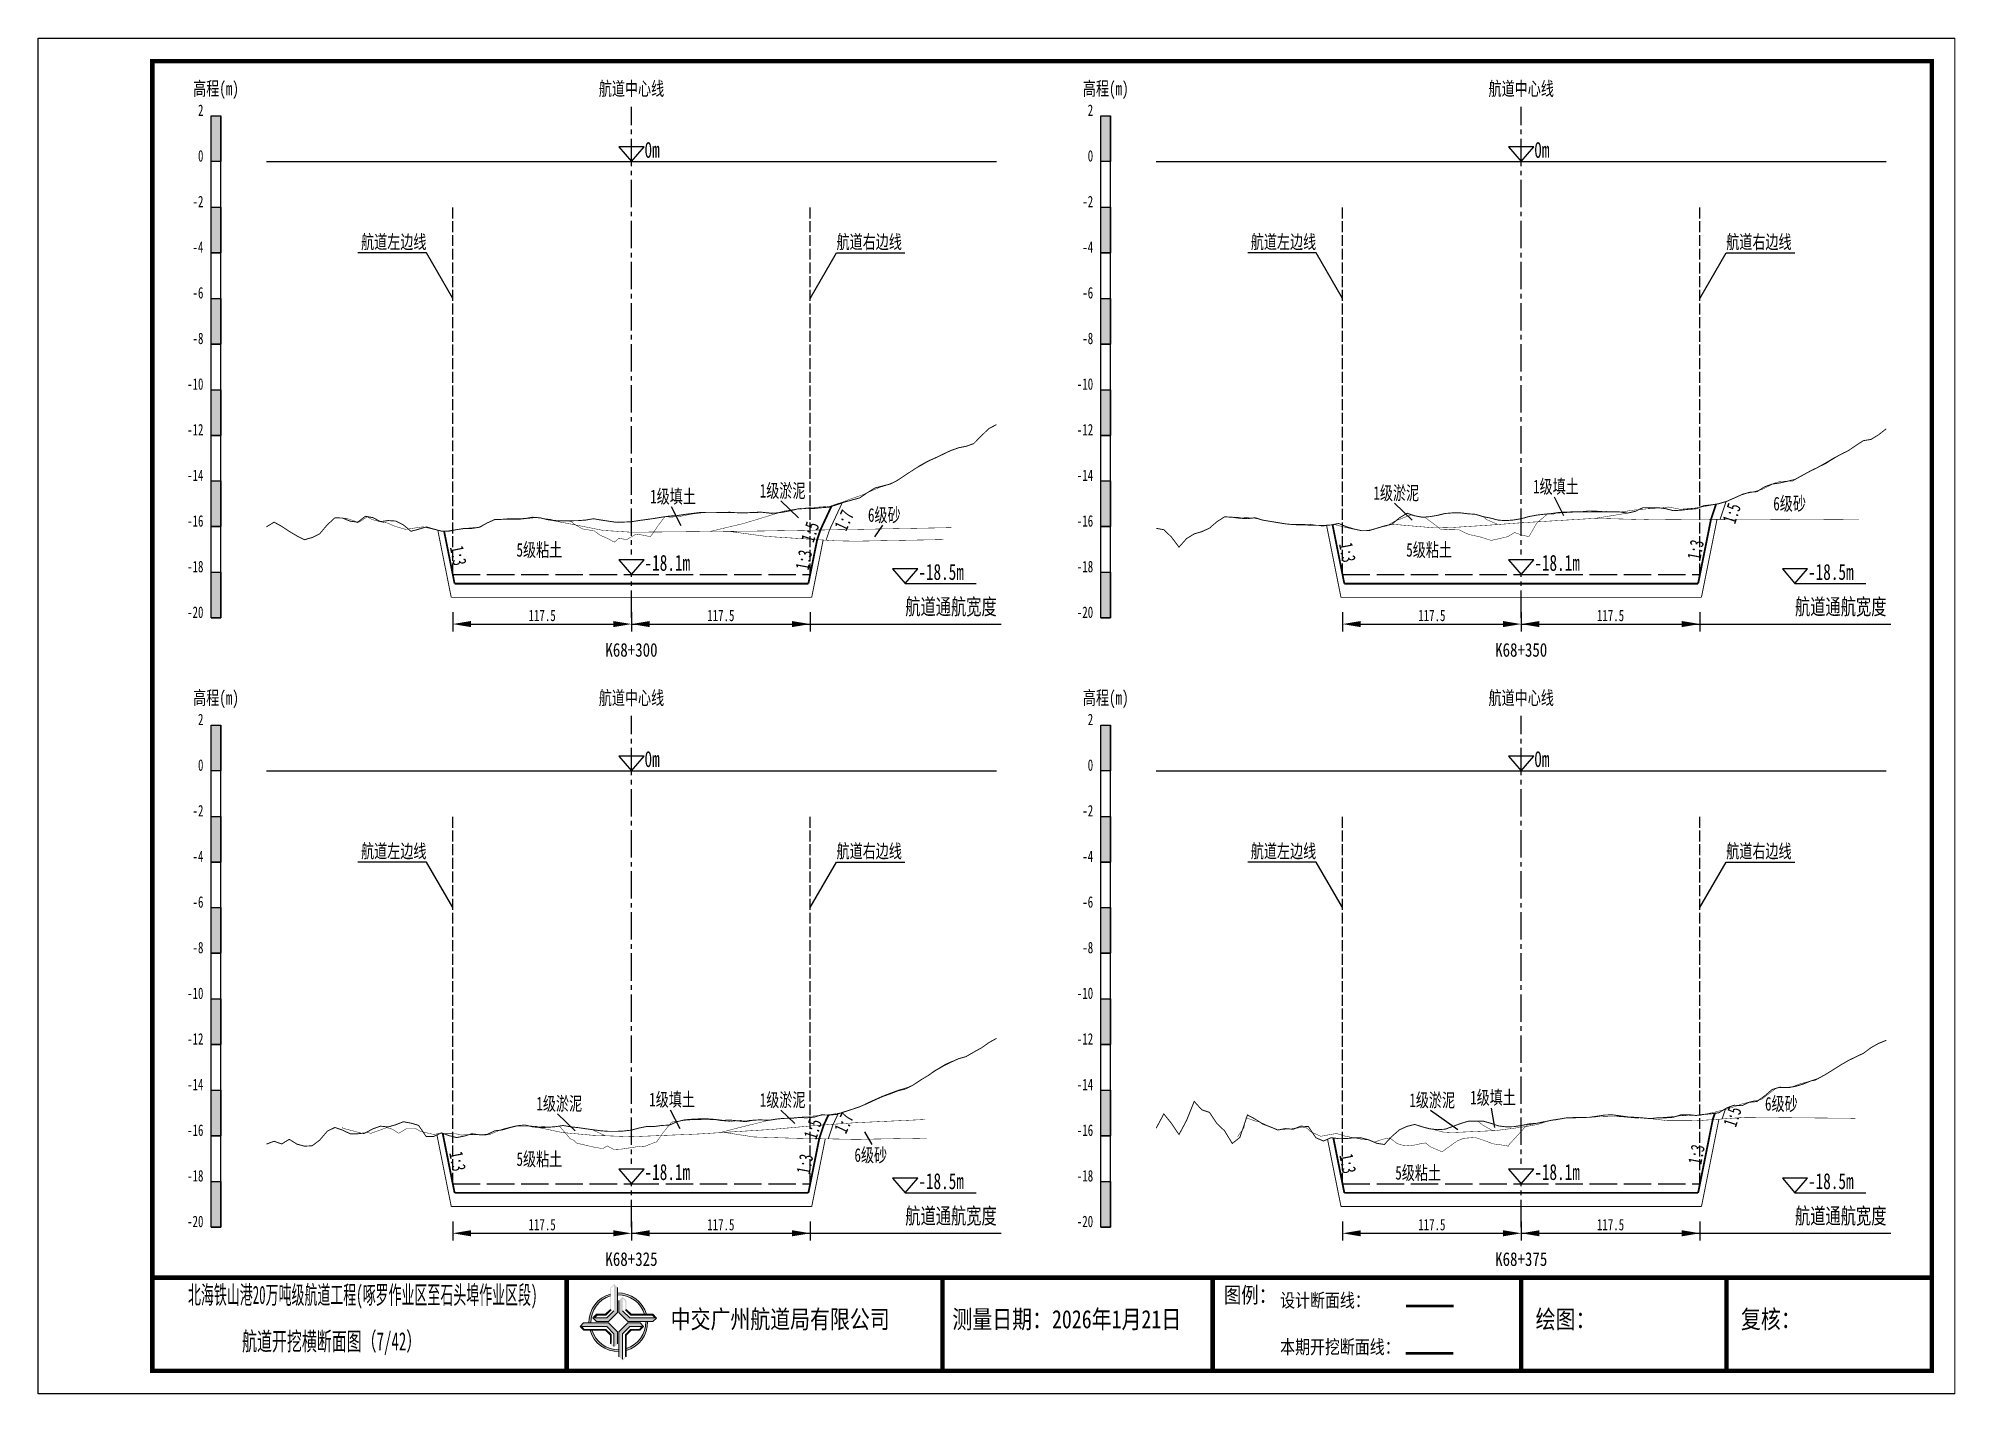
# Paper-space layout 'HDM_10' of a CAD drawing. Header units: millimetres. Extents: x 0 to 420, y 0 to 297.
# The model-space entities are those that its viewports show. They can reach past a viewport. Long polylines and large blocks are cut down to what shows.
import ezdxf
from ezdxf.enums import TextEntityAlignment as Align

# ---------------------------------------------------------------- set-up
doc = ezdxf.new("R2010")
doc.units = ezdxf.units.MM
for name, pattern in [('ACAD_ISO02W100', [15, 12, -3]), ('ACAD_ISO05W100', [33, 24, -3, 0, -3, 0, -3]), ('CENTER2', [1.125, 0.75, -0.125, 0.125, -0.125])]:
    doc.linetypes.add(name, pattern=pattern)
for name, color, linetype in [('0-图框图名', 2, 'Continuous'), ('0-桩号', 1, 'Continuous'), ('0-航道左右边线标注', 8, 'Continuous'), ('1-疏浚底高', 7, 'Continuous'), ('1-通航宽度', 7, 'Continuous'), ('1-通航底高', 7, 'Continuous'), ('202601', 5, 'Continuous'), ('DMX', 20, 'Continuous'), ('L1', 7, 'Continuous'), ('图幅外框线', 145, 'Continuous'), ('地质分层', 6, 'Continuous'), ('坡比', 1, 'Continuous'), ('尺寸标注', 1, 'Continuous'), ('开挖线', 4, 'Continuous'), ('标尺', 7, 'Continuous'), ('超挖线', 3, 'Continuous'), ('辅助框', 7, 'Continuous'), ('通航底面线', 7, 'ACAD_ISO02W100')]:
    doc.layers.add(name, color=color, linetype=linetype)
doc.styles.get("Standard").update_dxf_attribs({"font": 'arial.ttf'})
doc.styles.add('仿宋', font='仿宋_GB2312.ttf', dxfattribs={"width": 0.8})
doc.styles.add('仿宋GB2312', font='仿宋_GB2312.ttf', dxfattribs={"width": 0.7, "height": 2.5})
doc.styles.add('仿宋体', font='仿宋_GB2312.ttf', dxfattribs={"width": 0.8})
doc.dimstyles.new('2000', dxfattribs={"dimtxt": 3, "dimasz": 2.5, "dimexe": 1.25, "dimexo": 0.625, "dimtad": 1, "dimlfac": 2, "dimdsep": 46, "dimtxsty": 'Standard', "dimcen": 2.5, "dimadec": 0, "dimazin": 0, "dimtfac": 1, "dimtmove": 0, "dimatfit": 3, "dimfxl": 0, "dimarcsym": 0})

psp = doc.layouts.new('HDM_10')

msp = doc.modelspace()

# ---------------------------------------------------------------- texts
at = {"layer": '0-航道左右边线标注', "style": '仿宋', "width": 0.7}
for p in [(85.05983064194372, -4056.499999999984), (280.0598306405558, -4056.499999999984), (85.05983064164242, -4189.999999999984), (280.0598306419438, -4189.999999999984)]:
    msp.add_text('航道左边线', height=3, dxfattribs=at).set_placement(p, align=Align.BOTTOM_RIGHT)
for p in [(174.9401693598044, -4056.500000000016), (369.9401693584154, -4056.500000000016), (174.9401693581144, -4190.000000000016), (369.9401693581144, -4190.000000000016)]:
    msp.add_text('航道右边线', height=3, dxfattribs=at).set_placement(p, align=Align.BOTTOM_LEFT)
at = {"layer": '1-通航宽度', "style": '仿宋', "width": 0.7}
for p in [(190, -4136.85), (385, -4136.85), (190, -4270.35), (385, -4270.35)]:
    msp.add_text('航道通航宽度', height=3.5, dxfattribs=at).set_placement(p, align=Align.BOTTOM_LEFT)
at = {"layer": 'L1', "style": '仿宋', "width": 0.7}
for p in [(129.9999999999995, -4020.52892156085), (324.9999999999994, -4020.52892156085), (129.9999999999995, -4154.028921559919), (324.9999999999994, -4154.028921559919)]:
    msp.add_text('航道中心线', height=3, dxfattribs=at).set_placement(p, align=Align.MIDDLE_CENTER)
for p in [(132.8561237953249, -4035.679669429315), (327.8561237953248, -4035.679669429315), (132.8561237953249, -4169.179669428384), (327.8561237953248, -4169.179669428384)]:
    msp.add_text('0m ', height=3.5, dxfattribs=at).set_placement(p)
at = {"layer": '地质分层', "linetype": 'Continuous', "style": '仿宋GB2312', "width": 0.7}
for s, p in [('1级淤泥', (163.1229326852973, -4108.623923099999)), ('1级淤泥', (297.6094402539026, -4109.124783826973)), ('1级填土', (332.606454936693, -4107.711728054503)), ('1级填土', (139.1098838228623, -4109.882108113703)), ('6级砂', (383.8224933052188, -4111.450537580135)), ('6级砂', (185.4033040067808, -4113.947335223482)), ('5级粘土', (109.8096142647843, -4121.58341116082)), ('5级粘土', (304.8096142633969, -4121.58341116082)), ('1级淤泥', (114.1705708789042, -4242.9272203015)), ('1级填土', (138.9023537668205, -4242.036078482723)), ('1级淤泥', (163.1229326849963, -4242.123923099999)), ('1级淤泥', (305.4975980459171, -4242.172165428777)), ('1级填土', (318.8221312596489, -4241.596780649459)), ('6级砂', (382.0093782500136, -4242.976368102263)), ('5级粘土', (109.8096142644833, -4255.08341116082)), ('6级砂', (182.445427629029, -4254.209379147851)), ('5级粘土', (302.4113010211826, -4258.099009942462))]:
    msp.add_text(s, height=3, dxfattribs=at).set_placement(p, align=Align.MIDDLE_CENTER)
at = {"layer": '坡比', "style": '仿宋体', "width": 0.7}
for s, rotation, p in [('1:5', 72, (371.1327664314999, -4113.591905635301)), ('1:5', 72, (169.15007953845, -4117.667226512829)), ('1:7', 65, (176.6049192308325, -4115.104389730936)), ('1:3', 281, (286.9018549402503, -4122.14456901195)), ('1:3', 79, (363.2141065970848, -4121.564761319417)), ('1:3', 281, (92.04353378773821, -4122.852963242452)), ('1:3', 79, (167.7699969830343, -4123.785309396607)), ('1:7', 65, (176.5543059776486, -4247.180624344826)), ('1:5', 72, (371.3003171425593, -4245.802177594248)), ('1:5', 72, (169.7465684460672, -4248.485839482035)), ('1:3', 281, (91.8895241720641, -4255.582915165587)), ('1:3', 79, (167.9929758288987, -4256.17041516578)), ('1:3', 281, (286.9910030185078, -4256.090309396298)), ('1:3', 79, (363.4108758291886, -4254.080915165838))]:
    msp.add_text(s, height=3, rotation=rotation, dxfattribs=at).set_placement(p, align=Align.MIDDLE)
at = {"layer": '辅助框', "color": 7, "style": '仿宋GB2312'}
for s, width, p in [('北海铁山港20万吨级航道工程(啄罗作业区至石头埠作业区段)', 0.52, (71.09226410041961, -4284.84125590487)), ('         航道开挖横断面图（7/42）', 0.6, (56.94663041044745, -4295.028455383558))]:
    msp.add_text(s, height=4, dxfattribs=dict(at, width=width)).set_placement(p, align=Align.MIDDLE_CENTER)
at = {"layer": '辅助框', "insert": (259.826933959771, -4283.131954133956), "char_height": 3.5, "width": 20.65205776894732, "attachment_point": 1, "style": '仿宋'}
msp.add_mtext('{\\C3;图例：}', dxfattribs=at)
at = {"layer": '辅助框', "lineweight": 0, "char_height": 4, "width": 115.8863471220259, "attachment_point": 1}
for s, insert in [('{\\fKaiTi|b0|i0|c134|p49;\\W0.8;中交广州航道局有限公司}', (138.58288733577, -4288.182042507085)), ('{\\fKaiTi|b0|i0|c134|p49;\\W0.8;测量日期：2026年1月21日}', (200.328427526763, -4288.182042507085)), ('{\\fKaiTi|b0|i0|c134|p49;\\W0.8;绘图：}', (328.155093369867, -4288.182042507085)), ('{\\fKaiTi|b0|i0|c134|p49;\\W0.8;复核：}', (373.155093369867, -4288.182042507085))]:
    msp.add_mtext(s, dxfattribs=dict(at, insert=insert))
at = {"layer": '辅助框', "color": 7, "lineweight": 50, "insert": (272.1653762107812, -4284.551345709999), "char_height": 3, "width": 26.24716962347821, "attachment_point": 1, "style": '仿宋'}
msp.add_mtext('设计断面线：', dxfattribs=at)
at = {"layer": '辅助框', "color": 1, "insert": (272.1653762107812, -4294.760362698303), "char_height": 3, "width": 26.24716962347821, "attachment_point": 1, "style": '仿宋'}
msp.add_mtext('本期开挖断面线：', dxfattribs=at)

# ---------------------------------------------------------------- blocks, each defined once
blk = doc.blocks.new('标尺')
at = {"layer": '标尺', "linetype": 'Continuous'}
for points in [[(-2.116669999959413, 100), (0, 100), (0, 90), (-2.116669999959413, 90)], [(-2.116669999959413, 80), (0, 80), (0, 70), (-2.116669999959413, 70)], [(-2.116669999959413, 60), (0, 60), (0, 50), (-2.116669999959413, 50)], [(-2.116669999959413, 40), (0, 40), (0, 30), (-2.116669999959413, 30)], [(-2.116669999959413, 20), (0, 20), (0, 10), (-2.116669999959413, 10)], [(-2.116669999959413, 0), (0, 0), (0, -10), (-2.116669999959413, -10)]]:
    blk.add_hatch(color=256, dxfattribs=at).paths.add_polyline_path(points)
for p, q in [((-2.116669999959413, -10), (-2.116669999959413, 100)), ((0, -10), (0, 100)), ((-2.116669999959413, 80), (0, 80)), ((-2.116669999959413, 70), (0, 70)), ((-2.116669999959413, 60), (0, 60)), ((-2.116669999959413, 50), (0, 50)), ((-2.116669999959413, 40), (0, 40)), ((-2.116669999959413, 30), (0, 30)), ((-2.116669999959413, 20), (0, 20)), ((-2.116669999959413, 10), (0, 10)), ((-2.116669999959413, 0), (0, 0)), ((-2.116669999959413, -10), (0, -10))]:
    blk.add_line(p, q, dxfattribs=at)
at = {"layer": '标尺'}
for points in [[(-2.116669999959413, 100), (0, 100), (0, 90), (-2.116669999959413, 90)], [(-2.116669999959413, 100), (0, 100), (0, 90), (-2.116669999959413, 90)], [(-2.116669999959413, 80), (0, 80), (0, 70), (-2.116669999959413, 70)], [(-2.116669999959413, 80), (0, 80), (0, 70), (-2.116669999959413, 70)], [(-2.116669999959413, 60), (0, 60), (0, 50), (-2.116669999959413, 50)], [(-2.116669999959413, 60), (0, 60), (0, 50), (-2.116669999959413, 50)], [(-2.116669999959413, 40), (0, 40), (0, 30), (-2.116669999959413, 30)], [(-2.116669999959413, 40), (0, 40), (0, 30), (-2.116669999959413, 30)], [(-2.116669999959413, 20), (0, 20), (0, 10), (-2.116669999959413, 10)], [(-2.116669999959413, 20), (0, 20), (0, 10), (-2.116669999959413, 10)], [(-2.116669999959413, 0), (0, 0), (0, -10), (-2.116669999959413, -10)], [(-2.116669999959413, 0), (0, 0), (0, -10), (-2.116669999959413, -10)]]:
    blk.add_lwpolyline(points, close=True, dxfattribs=at)
at = {"layer": '标尺', "style": '仿宋GB2312', "width": 0.7}
blk.add_text('高程(m)', height=3, dxfattribs=at).set_placement((-1.058334999950603, 106.0000000009313), align=Align.MIDDLE_CENTER)
for s, p in [('2', (-3.816669999971054, 100)), ('0', (-3.816669999971054, 90)), ('-2', (-3.816669999971054, 80)), ('-4', (-3.816669999971054, 70)), ('-6', (-3.816669999971054, 60)), ('-8', (-3.816669999971054, 50)), ('-10', (-3.816669999971054, 40)), ('-12', (-3.816669999971054, 30)), ('-14', (-3.816669999971054, 20)), ('-16', (-3.816669999971054, 10)), ('-18', (-3.816669999971054, 0)), ('-20', (-3.816669999971054, -10))]:
    blk.add_text(s, height=2.5, dxfattribs=at).set_placement(p, align=Align.RIGHT)
blk = doc.blocks.new('*D197')
at = {"layer": 'Defpoints', "color": 0, "ltscale": 0.5}
for p in [(90.8333333338109, -4127), (130, -4127), (130, -4137.853907760334)]:
    blk.add_point(p, dxfattribs=at)
at = {"layer": '尺寸标注', "color": 0, "lineweight": -2, "ltscale": 0.5}
for p, q in [((90.8333333338109, -4135.25), (90.8333333338109, -4139.453907760334)), ((130, -4135.25), (130, -4139.453907760334)), ((94.8333333338109, -4137.853907760334), (126, -4137.853907760334))]:
    blk.add_line(p, q, dxfattribs=at)
at = {"layer": '尺寸标注', "color": 0, "ltscale": 0.5}
for points in [[(94.8333333338109, -4137.187241093667), (94.8333333338109, -4138.520574427001), (90.8333333338109, -4137.853907760334)], [(126, -4137.187241093667), (126, -4138.520574427001), (130, -4137.853907760334)]]:
    blk.add_solid(points, dxfattribs=at)
at = {"layer": '尺寸标注', "color": 0, "ltscale": 0.5, "insert": (110.4166666669055, -4135.978907760334), "char_height": 2.5, "attachment_point": 5, "style": '仿宋GB2312'}
blk.add_mtext('117.5', dxfattribs=at)
blk = doc.blocks.new('*D198')
at = {"layer": 'Defpoints', "color": 0, "ltscale": 0.5}
for p in [(90.8333333335096, -4260.5), (130, -4260.5), (130, -4271.353877654811)]:
    blk.add_point(p, dxfattribs=at)
at = {"layer": '尺寸标注', "color": 0, "lineweight": -2, "ltscale": 0.5}
for p, q in [((90.8333333335096, -4268.75), (90.8333333335096, -4272.953877654812)), ((94.8333333335096, -4271.353877654811), (126, -4271.353877654811)), ((130, -4268.75), (130, -4272.953877654812))]:
    blk.add_line(p, q, dxfattribs=at)
at = {"layer": '尺寸标注', "color": 0, "ltscale": 0.5}
for points in [[(94.8333333335096, -4270.687210988144), (94.8333333335096, -4272.020544321478), (90.8333333335096, -4271.353877654811)], [(126, -4270.687210988144), (126, -4272.020544321478), (130, -4271.353877654811)]]:
    blk.add_solid(points, dxfattribs=at)
at = {"layer": '尺寸标注', "color": 0, "ltscale": 0.5, "insert": (110.4166666667548, -4269.478877654811), "char_height": 2.5, "attachment_point": 5, "style": '仿宋GB2312'}
blk.add_mtext('117.5', dxfattribs=at)
blk = doc.blocks.new('*D199')
at = {"layer": 'Defpoints', "color": 0, "ltscale": 0.5}
for p in [(285.833333332423, -4127), (325, -4127), (325, -4137.853640565991)]:
    blk.add_point(p, dxfattribs=at)
at = {"layer": '尺寸标注', "color": 0, "lineweight": -2, "ltscale": 0.5}
for p, q in [((285.833333332423, -4135.25), (285.833333332423, -4139.453640565991)), ((325, -4135.25), (325, -4139.453640565991)), ((289.833333332423, -4137.853640565991), (321, -4137.853640565991))]:
    blk.add_line(p, q, dxfattribs=at)
at = {"layer": '尺寸标注', "color": 0, "ltscale": 0.5}
for points in [[(289.833333332423, -4137.186973899324), (289.833333332423, -4138.520307232658), (285.833333332423, -4137.853640565991)], [(321, -4137.186973899324), (321, -4138.520307232658), (325, -4137.853640565991)]]:
    blk.add_solid(points, dxfattribs=at)
at = {"layer": '尺寸标注', "color": 0, "ltscale": 0.5, "insert": (305.4166666662115, -4135.978640565991), "char_height": 2.5, "attachment_point": 5, "style": '仿宋GB2312'}
blk.add_mtext('117.5', dxfattribs=at)
blk = doc.blocks.new('*D200')
at = {"layer": 'Defpoints', "color": 0, "ltscale": 0.5}
for p in [(285.833333333811, -4260.5), (325, -4260.5), (325, -4271.353610406519)]:
    blk.add_point(p, dxfattribs=at)
at = {"layer": '尺寸标注', "color": 0, "lineweight": -2, "ltscale": 0.5}
for p, q in [((285.833333333811, -4268.75), (285.833333333811, -4272.953610406519)), ((289.833333333811, -4271.353610406519), (321, -4271.353610406519)), ((325, -4268.75), (325, -4272.953610406519))]:
    blk.add_line(p, q, dxfattribs=at)
at = {"layer": '尺寸标注', "color": 0, "ltscale": 0.5}
for points in [[(289.833333333811, -4270.686943739852), (289.833333333811, -4272.020277073186), (285.833333333811, -4271.353610406519)], [(321, -4270.686943739852), (321, -4272.020277073186), (325, -4271.353610406519)]]:
    blk.add_solid(points, dxfattribs=at)
at = {"layer": '尺寸标注', "color": 0, "ltscale": 0.5, "insert": (305.4166666669055, -4269.478610406519), "char_height": 2.5, "attachment_point": 5, "style": '仿宋GB2312'}
blk.add_mtext('117.5', dxfattribs=at)
blk = doc.blocks.new('*D138')
at = {"layer": 'Defpoints', "color": 0, "ltscale": 0.5}
for p in [(130, -4127), (169.166666667879, -4127), (169.166666667879, -4137.853854111499)]:
    blk.add_point(p, dxfattribs=at)
at = {"layer": '尺寸标注', "color": 0, "lineweight": -2, "ltscale": 0.5}
for p, q in [((130, -4135.25), (130, -4139.453854111499)), ((169.166666667879, -4135.25), (169.166666667879, -4139.453854111499)), ((134, -4137.853854111499), (165.166666667879, -4137.853854111499))]:
    blk.add_line(p, q, dxfattribs=at)
at = {"layer": '尺寸标注', "color": 0, "ltscale": 0.5}
for points in [[(134, -4137.187187444832), (134, -4138.520520778166), (130, -4137.853854111499)], [(165.166666667879, -4137.187187444832), (165.166666667879, -4138.520520778166), (169.166666667879, -4137.853854111499)]]:
    blk.add_solid(points, dxfattribs=at)
at = {"layer": '尺寸标注', "color": 0, "ltscale": 0.5, "insert": (149.5833333339395, -4135.978854111499), "char_height": 2.5, "attachment_point": 5, "style": '仿宋GB2312'}
blk.add_mtext('117.5', dxfattribs=at)
blk = doc.blocks.new('*D139')
at = {"layer": 'Defpoints', "color": 0, "ltscale": 0.5}
for p in [(130, -4260.5), (169.166666666189, -4260.5), (169.166666666189, -4271.353823995145)]:
    blk.add_point(p, dxfattribs=at)
at = {"layer": '尺寸标注', "color": 0, "lineweight": -2, "ltscale": 0.5}
for p, q in [((130, -4268.75), (130, -4272.953823995145)), ((134, -4271.353823995145), (165.166666666189, -4271.353823995145)), ((169.166666666189, -4268.75), (169.166666666189, -4272.953823995145))]:
    blk.add_line(p, q, dxfattribs=at)
at = {"layer": '尺寸标注', "color": 0, "ltscale": 0.5}
for points in [[(134, -4270.687157328478), (134, -4272.020490661812), (130, -4271.353823995145)], [(165.166666666189, -4270.687157328478), (165.166666666189, -4272.020490661812), (169.166666666189, -4271.353823995145)]]:
    blk.add_solid(points, dxfattribs=at)
at = {"layer": '尺寸标注', "color": 0, "ltscale": 0.5, "insert": (149.5833333330945, -4269.478823995145), "char_height": 2.5, "attachment_point": 5, "style": '仿宋GB2312'}
blk.add_mtext('117.5', dxfattribs=at)
blk = doc.blocks.new('*D140')
at = {"layer": 'Defpoints', "color": 0, "ltscale": 0.5}
for p in [(325, -4127), (364.16666666649, -4127), (364.16666666649, -4137.853586871095)]:
    blk.add_point(p, dxfattribs=at)
at = {"layer": '尺寸标注', "color": 0, "lineweight": -2, "ltscale": 0.5}
for p, q in [((325, -4135.25), (325, -4139.453586871095)), ((364.16666666649, -4135.25), (364.16666666649, -4139.453586871095)), ((329, -4137.853586871095), (360.16666666649, -4137.853586871095))]:
    blk.add_line(p, q, dxfattribs=at)
at = {"layer": '尺寸标注', "color": 0, "ltscale": 0.5}
for points in [[(329, -4137.186920204428), (329, -4138.520253537762), (325, -4137.853586871095)], [(360.16666666649, -4137.186920204428), (360.16666666649, -4138.520253537762), (364.16666666649, -4137.853586871095)]]:
    blk.add_solid(points, dxfattribs=at)
at = {"layer": '尺寸标注', "color": 0, "ltscale": 0.5, "insert": (344.583333333245, -4135.978586871095), "char_height": 2.5, "attachment_point": 5, "style": '仿宋GB2312'}
blk.add_mtext('117.5', dxfattribs=at)
blk = doc.blocks.new('*D141')
at = {"layer": 'Defpoints', "color": 0, "ltscale": 0.5}
for p in [(325, -4260.5), (364.166666666189, -4260.5), (364.166666666189, -4271.353556700783)]:
    blk.add_point(p, dxfattribs=at)
at = {"layer": '尺寸标注', "color": 0, "lineweight": -2, "ltscale": 0.5}
for p, q in [((325, -4268.75), (325, -4272.953556700783)), ((329, -4271.353556700783), (360.166666666189, -4271.353556700783)), ((364.166666666189, -4268.75), (364.166666666189, -4272.953556700783))]:
    blk.add_line(p, q, dxfattribs=at)
at = {"layer": '尺寸标注', "color": 0, "ltscale": 0.5}
for points in [[(329, -4270.686890034116), (329, -4272.02022336745), (325, -4271.353556700783)], [(360.166666666189, -4270.686890034116), (360.166666666189, -4272.02022336745), (364.166666666189, -4271.353556700783)]]:
    blk.add_solid(points, dxfattribs=at)
at = {"layer": '尺寸标注', "color": 0, "ltscale": 0.5, "insert": (344.5833333330945, -4269.478556700783), "char_height": 2.5, "attachment_point": 5, "style": '仿宋GB2312'}
blk.add_mtext('117.5', dxfattribs=at)
blk = doc.blocks.new('通航底高')
at = {"layer": '1-通航底高'}
for p, q in [((-2.762494692986365, 3.232132659759372), (5.923793651163578e-06, 6.932765245437622e-06)), ((2.762506540631875, 3.232132659759372), (-2.762494692986365, 3.232132659759372)), ((5.923793651163578e-06, 6.932765245437622e-06), (2.762506540631875, 3.232132659759372))]:
    blk.add_line(p, q, dxfattribs=at)
at = {"layer": '1-通航底高', "style": '仿宋', "width": 0.7}
blk.add_attdef('通航底高', (2.856129719933961, 0.8203305718488991), '', height=3.5, dxfattribs=at)
blk = doc.blocks.new('疏浚底高')
at = {"layer": '1-疏浚底高'}
for p, q in [((-2.762500616780017, 3.232125726994127), (0, 0)), ((2.762500616838224, 3.232125726994127), (-2.762500616780017, 3.232125726994127)), ((0, 0), (2.762500616838224, 3.232125726994127)), ((-5.923793651163578e-06, -6.932765245437622e-06), (15.51466270413067, -6.932765245437622e-06))]:
    blk.add_line(p, q, dxfattribs=at)
at = {"layer": '1-疏浚底高', "style": '仿宋', "width": 0.7}
blk.add_attdef('疏浚底高', (2.856123796140309, 0.8203236390836537), '', height=3.5, dxfattribs=at)

# ---------------------------------------------------------------- hatches: boundary and pattern name
at = {"layer": '辅助框'}
h = msp.add_hatch(color=5, dxfattribs=at)
h.paths.add_polyline_path([(126.9546421006709, -4283.245531914723), (126.1757059281855, -4282.467633330833), (125.3669512681752, -4283.276153838646), (125.3669512681752, -4288.036597661984), (124.2904413530021, -4289.112023077023), (122.3438002488702, -4289.112023077023), (121.5476570176869, -4289.907358599197), (122.3430715379506, -4290.699178399098), (124.978640901336, -4290.699178399098), (126.9546421006709, -4288.723855132592)])
h.paths.add_polyline_path([(126.1454878373831, -4288.335033672583), (124.5901777513116, -4289.890380010616), (121.8645652055531, -4289.890380010616), (122.4652603746145, -4289.292388775122), (124.4098916063099, -4289.292388775122), (125.5465556779592, -4288.124466802608), (125.5465556779592, -4283.365021880639), (126.1454878373831, -4282.767331255448)], flags=16)
h = msp.add_hatch(color=5, dxfattribs=at)
edge = h.paths.add_edge_path()
edge.add_ellipse((127.1048981645196, -4290.849361724388), major_axis=(-6.017077195920141, 1.733884546287947e-06), ratio=0.9999999825377229, start_angle=-73.21171767175571, end_angle=1.446762146054482, ccw=False)
edge.add_line((125.3669512681752, -4285.088740435135), (125.3669512681752, -4284.667564622652))
edge.add_ellipse((127.1048981645196, -4290.849361724388), major_axis=(-6.421454345493813, 3.783831980513644e-06), ratio=0.9999999825377264, start_angle=-74.29719975771904, end_angle=1.35689506309039)
edge.add_line((120.6852443925529, -4291.001418438208), (121.0897390788882, -4291.001279625189))
edge = h.paths.add_edge_path()
edge.add_ellipse((127.1048981645196, -4290.849361724388), major_axis=(-6.017077195920906, 2.624791690933952e-07), ratio=0.9999999825377339, start_angle=196.7802887631043, end_angle=271.43091869106274, ccw=False)
edge.add_line((132.8657615312128, -4289.112217217457), (133.2869208646505, -4289.112217217457))
edge.add_ellipse((127.1048981645196, -4290.849361724388), major_axis=(-6.42145434549481, 2.055023733972632e-07), ratio=0.9999999825377471, start_angle=195.6953323995753, end_angle=271.3407921785149)
edge.add_line((126.9546421006709, -4284.429665483964), (126.9546421006709, -4284.834160818589))
edge = h.paths.add_edge_path()
edge.add_ellipse((127.1048981645196, -4290.849361724388), major_axis=(-6.421454345494847, 2.398647111377442e-07), ratio=0.9999999825377328, start_angle=105.7065267224622, end_angle=181.3336320078198)
edge.add_line((133.5246130754142, -4290.699907793533), (133.1201189922183, -4290.699907793533))
edge.add_ellipse((127.1048981645196, -4290.849361724388), major_axis=(-6.017077195920033, 3.038804149501319e-06), ratio=0.9999999825377467, start_angle=106.79232762585761, end_angle=181.4233031416354, ccw=False)
edge.add_line((128.8432505388051, -4296.609860479367), (128.8432505388051, -4297.031044626963))
edge = h.paths.add_edge_path()
edge.add_ellipse((127.1048981645196, -4290.849361724388), major_axis=(6.017077195919978, 2.129043967020969e-06), ratio=0.9999999825377341, start_angle=196.8039056354283, end_angle=271.4347580706571, ccw=False)
edge.add_line((121.3447520372062, -4292.588882915747), (120.92358451263, -4292.589027449381))
edge.add_ellipse((127.1048981645196, -4290.849361724388), major_axis=(6.421454345494965, 1.010893226884053e-06), ratio=0.9999999825377122, start_angle=195.7186902341801, end_angle=271.3444001294426)
edge.add_line((127.2555596849113, -4297.269048223508), (127.2555596849113, -4296.864552247775))
h = msp.add_hatch(color=5, dxfattribs=at)
h.paths.add_polyline_path([(129.2303930924922, -4290.699907793533), (134.7087164384513, -4290.699907793533), (135.486614979723, -4289.920971685421), (134.6780945359855, -4289.112217217457), (129.9176505204826, -4289.112217217457), (128.8422251481801, -4288.03570710994), (128.8422251481801, -4286.089066240799), (128.0468895402639, -4285.292922881616), (127.2550698900013, -4286.088337358963), (127.2550698900013, -4288.723906744015)])
h.paths.add_polyline_path([(128.0638683000296, -4288.335443487179), (128.0638683000296, -4285.609831133377), (128.6618594285636, -4286.2105261531), (128.6618594285636, -4288.155157427323), (129.8297815507441, -4289.291821563255), (134.5892263871818, -4289.291821563255), (135.1869169908254, -4289.890753594411), (129.6192146592825, -4289.890753594411)], flags=16)
h = msp.add_hatch(color=5, dxfattribs=at)
h.paths.add_polyline_path([(124.9782503556996, -4290.99994512273), (119.499927330175, -4291.00182517649), (118.7222961381464, -4291.781028228294), (119.5310940782218, -4292.589505327714), (124.2915378373652, -4292.587871709836), (125.3673325639456, -4293.664012334835), (125.3680006059199, -4295.610653374684), (126.1636093950062, -4296.40652363826), (126.9551560136466, -4295.610837432396), (126.9542515550344, -4292.975268389237)])
h.paths.add_polyline_path([(126.1455864884942, -4293.36400901438), (126.1465218583732, -4296.089621367943), (125.5483246263056, -4295.489131426346), (125.5476572892754, -4293.544500322831), (124.3793451341181, -4292.408237114918), (119.6199005754083, -4292.409870391381), (119.0220044663935, -4291.811143438351), (124.5897064988702, -4291.809232793819)], flags=16)
h = msp.add_hatch(color=5, dxfattribs=at)
h.paths.add_polyline_path([(129.2315609056144, -4290.999116607201), (127.2555596849113, -4292.974439873708), (127.2555596849113, -4298.452763262284), (128.0344958787649, -4299.230661675465), (128.8432505388051, -4298.422141167653), (128.8432505388051, -4293.661697344315), (129.9197604539483, -4292.586271929276), (131.8664015580802, -4292.586271929276), (132.6625447679251, -4291.790936407101), (131.8671302476614, -4290.999116607201)])
h.paths.add_polyline_path([(129.6200240770071, -4291.807915166866), (132.3456365800589, -4291.807915166866), (131.7449414323359, -4292.405906231177), (129.800310179302, -4292.405906231177), (128.6636461076527, -4293.57382820369), (128.6636461076527, -4298.333273125661), (128.0647139695674, -4298.930963750851), (128.0647139695674, -4293.363261333716)], flags=16)

# ---------------------------------------------------------------- linework, layer by layer
at = {"layer": '0-航道左右边线标注', "linetype": 'ACAD_ISO02W100', "ltscale": 0.2}
for points in [[(90.83333333381051, -4127), (90.83333333381051, -4046.5)], [(169.1666666678793, -4127), (169.1666666678793, -4046.5)], [(285.8333333324231, -4127), (285.8333333324231, -4046.5)], [(364.1666666664901, -4127), (364.1666666664901, -4046.5)], [(90.83333333350947, -4260.5), (90.83333333350947, -4180)], [(169.1666666661886, -4260.5), (169.1666666661886, -4180)], [(169.1666666661886, -4260.5), (169.1666666661886, -4180)], [(169.1666666661886, -4260.5), (169.1666666661886, -4180)], [(169.1666666661886, -4260.5), (169.1666666661886, -4180)], [(169.1666666661886, -4260.5), (169.1666666661886, -4180)], [(285.833333333811, -4260.5), (285.833333333811, -4180)], [(364.166666666189, -4260.5), (364.166666666189, -4180)]]:
    msp.add_lwpolyline(points, dxfattribs=at)
at = {"layer": '0-航道左右边线标注'}
for points in [[(90.8333333338109, -4066.5), (85.05983064194372, -4056.499999999984), (70.05983064194372, -4056.49999999994)], [(169.166666667879, -4066.5), (174.9401693598044, -4056.500000000016), (189.9401693598044, -4056.50000000006)], [(285.833333332423, -4066.5), (280.0598306405558, -4056.499999999984), (265.0598306405558, -4056.49999999994)], [(364.16666666649, -4066.5), (369.9401693584154, -4056.500000000016), (384.9401693584154, -4056.50000000006)], [(90.8333333335096, -4200), (85.05983064164242, -4189.999999999984), (70.05983064164242, -4189.99999999994)], [(169.166666666189, -4200), (174.9401693581144, -4190.000000000016), (189.9401693581144, -4190.00000000006)], [(285.833333333811, -4200), (280.0598306419438, -4189.999999999984), (265.0598306419438, -4189.99999999994)], [(364.166666666189, -4200), (369.9401693581144, -4190.000000000016), (384.9401693581144, -4190.00000000006)]]:
    msp.add_lwpolyline(points, dxfattribs=at)
at = {"layer": '1-通航宽度'}
for points in [[(130, -4137.85), (211, -4137.85)], [(325, -4137.85), (406, -4137.85)], [(130, -4271.35), (211, -4271.35)], [(325, -4271.35), (406, -4271.35)]]:
    msp.add_lwpolyline(points, dxfattribs=at)
at = {"layer": '202601', "color": 1, "linetype": 'Continuous', "const_width": 0.1}
for points in [[(66.37700000019844, -4114.599999999999), (67.60022222242044, -4114.700001716613), (69.37355555575445, -4115.300001144409), (69.89355555575443, -4115.64999961853), (70.49022222242044, -4115.399998664855), (72.09355555575445, -4114.349998474121), (73.15022222242044, -4114.949997901917), (75.00355555575445, -4115.449999809264), (76.46688888908744, -4115.700000762939), (78.22688888908743, -4116.44999885559), (80.48688888908744, -4117.100004196166), (83.89688888908742, -4116.600002288818), (84.34022222242044, -4116.550001144409), (87.11688888908742, -4117.199996948242), (88.81355555575445, -4117.599996566772), (89.96688888908743, -4117.400001525878), (93.33022222242045, -4116.849998474121), (93.87022222242044, -4116.849998474121), (96.94355555575444, -4116.600002288818), (98.68022222242044, -4115.500000953674), (100.5802222224204, -4114.850000381469), (102.3102222224204, -4114.949997901917), (104.6735555557544, -4114.949997901917), (105.1702222224204, -4114.949997901917), (108.3702222224204, -4114.599999427795), (108.9635555557544, -4114.549998283386), (109.0068888890874, -4114.549998283386), (109.1102222224204, -4114.549998283386), (112.2068888890874, -4114.900001525878), (112.9202222224204, -4115.100001335144), (116.7602222224204, -4115.350002288818), (117.3402222224204, -4115.900000572205), (119.2702222224204, -4117.000001907349), (121.8735555557544, -4117.450002670288), (123.1235555557544, -4118.399995803832), (124.4768888890874, -4118.94999885559), (126.2402222224204, -4119.900001525878), (127.2735555557544, -4119.050001144409), (128.9335555557544, -4119.349998474121), (131.0035555557544, -4118.14999961853), (132.1268888890875, -4118.300003051757), (134.1702222224205, -4118.700002670287), (136.0702222224205, -4115.950001716613), (137.3302222224204, -4114.300002098083), (138.3902222224204, -4114.39999961853), (140.2302222224204, -4114.349998474121), (143.1868888890874, -4113.749999046326), (145.6602222224204, -4113.450001716613), (146.6035555557544, -4113.450001716613), (148.0068888890875, -4113.400000572205), (149.8168888890875, -4113.349999427795), (151.5568888890874, -4113.299998283386), (153.3935555557544, -4113.499998092651), (154.8202222224205, -4113.499998092651), (157.6035555557544, -4113.450001716613), (158.4902222224204, -4113.299998283386), (160.8702222224204, -4113.699997901917), (161.1435555557544, -4113.699997901917), (161.2935555557544, -4113.699997901917), (163.4002222224204, -4113.099998474121), (166.5002222224204, -4112.600001335144), (167.0635555557544, -4112.499999046326), (167.4902222224204, -4112.550000190734), (168.2635555557544, -4112.400001525878), (169.7935555557544, -4112.299999237061), (171.9002222224204, -4112.150000572205), (172.9602222224204, -4112.099999427795), (173.2702222224204, -4112.150000572205), (173.8768888890874, -4111.89999961853), (176.3335555557544, -4111.100000381469), (177.8535555557544, -4110.500000953674), (180.6135555557544, -4109.549998283386), (181.3668888890874, -4109.199999809265), (184.3735555557543, -4107.899998664855), (185.7335555557544, -4107.499999046326), (187.3402222224204, -4106.800002098083), (187.6268888890874, -4106.699999809265), (187.8202222224205, -4106.600002288818), (190.7068888890875, -4104.700001716614), (191.5902222224204, -4104.149998664855), (193.5868888890874, -4103.050002098083), (195.1368888890875, -4102.150000572205), (196.7135555557544, -4101.449998855591), (198.3835555557544, -4100.64999961853), (200.7935555557544, -4099.500001907349), (200.8302222224204, -4099.500001907349)], [(262.0870000001984, -4114.6), (262.2332222224204, -4114.399999618531), (263.2298888890874, -4114.50000190735), (265.2065555557544, -4114.549998283387), (266.4798888890874, -4114.650000572206), (268.0132222224204, -4114.949997901917), (270.5865555557544, -4115.500000953675), (273.6265555557545, -4115.950001716614), (274.5598888890875, -4115.950001716614), (275.2065555557544, -4115.950001716614), (277.3698888890874, -4115.999998092653), (278.5532222224205, -4115.950001716614), (281.1298888890875, -4116.350001335146), (281.3332222224204, -4116.399997711183), (281.3532222224204, -4116.399997711183), (281.4665555557544, -4116.399997711183), (284.1232222224205, -4116.049999237061), (285.5832222224204, -4116.449998855591), (286.9132222224205, -4116.749996185303), (287.5098888890874, -4116.899999618531), (290.1232222224205, -4117.450002670289), (292.0765555557545, -4117.199996948243), (293.9765555557544, -4116.650003433228), (295.5132222224204, -4116.350001335146), (297.2932222224205, -4115.300001144411), (299.9998888890875, -4114.250000953675), (300.6498888890874, -4113.949998855591), (301.6765555557545, -4114.10000228882), (303.8465555557544, -4114.450000762941), (305.8432222224204, -4115.900000572205), (307.4998888890875, -4117.199996948243), (308.9032222224204, -4117.149995803833), (311.3765555557544, -4117.199996948243), (313.4398888890875, -4118.20000076294), (315.9498888890874, -4118.750003814698), (318.5065555557544, -4119.550003051758), (318.7432222224205, -4119.45000076294), (319.6532222224204, -4119.249996185303), (322.0465555557544, -4118.700002670289), (323.5532222224205, -4117.800001144411), (325.3232222224204, -4118.399995803833), (326.6932222224204, -4118.700002670289), (328.4498888890874, -4115.649999618531), (330.7598888890874, -4113.749999046327), (332.0565555557544, -4113.749999046327), (332.6765555557544, -4113.549999237061), (335.5965555557544, -4113.400000572205), (337.1632222224205, -4113.299998283387), (339.6798888890875, -4113.050002098084), (342.1332222224204, -4113.099998474122), (342.9798888890874, -4113.099998474122), (343.1398888890874, -4113.099998474122), (345.4598888890874, -4113.349999427796), (345.8532222224204, -4113.299998283387), (346.3698888890875, -4113.349999427796), (350.2798888890874, -4112.800001144411), (350.5565555557544, -4112.800001144411), (353.6798888890875, -4112.499999046328), (355.4998888890875, -4112.449997901917), (357.2165555557544, -4112.200001716614), (359.8632222224205, -4112.699998855591), (362.9465555557545, -4112.449997901917), (363.2632222224204, -4112.400001525879), (363.9698888890874, -4112.299999237061), (366.7065555557544, -4111.800002098085), (367.5098888890874, -4111.649998664856), (370.3798888890875, -4110.799998283387), (370.7598888890874, -4110.649999618531), (373.6332222224204, -4109.300002098084), (375.0398888890874, -4109.100002288819), (377.7932222224205, -4108.349999427796), (379.0932222224204, -4107.699998855591), (380.4298888890875, -4107.00000190735), (381.8865555557545, -4106.550001144411), (384.4198888890875, -4106.550001144411), (384.4698888890874, -4106.550001144411), (384.7765555557544, -4106.350001335146), (388.1232222224205, -4104.50000190735), (388.8398888890874, -4104.10000228882), (391.8832222224204, -4102.649997711183), (392.4598888890874, -4102.249998092652), (395.7332222224205, -4100.25), (395.8332222224204, -4100.199998855591)], [(66.64999999999947, -4248.099999998836), (66.76322222222146, -4248.350000380306), (67.17322222222145, -4248.449997900752), (71.32988888888846, -4249.549999235896), (71.96988888888845, -4249.250001906184), (72.91655555555548, -4249.45000171545), (76.34655555555545, -4248.20000171545), (77.59655555555545, -4248.550000189571), (78.97322222222147, -4249.45000171545), (80.73655555555547, -4248.400001524715), (82.68322222222146, -4248.400001524715), (83.71322222222146, -4249.00000095251), (85.13322222222146, -4249.349999426631), (86.69988888888847, -4249.699997900752), (87.72655555555546, -4249.499998091487), (91.53322222222147, -4249.549999235896), (92.83655555555546, -4249.850001333982), (93.78655555555545, -4249.699997900752), (97.88322222222146, -4249.850001333982), (99.07655555555546, -4249.650001524715), (100.8265555555555, -4248.899998663692), (101.8565555555555, -4248.499999045162), (104.4732222222215, -4247.849998472957), (106.7132222222215, -4247.899999617366), (107.9932222222215, -4247.849998472957), (109.4898888888885, -4247.950000761775), (110.8665555555555, -4248.000001906184), (112.6965555555555, -4248.049998282222), (114.1998888888885, -4247.849998472957), (116.5798888888885, -4250.649995802669), (117.3132222222215, -4250.950002669124), (117.9998888888885, -4251.599998472957), (121.8832222222215, -4252.499999998836), (123.6998888888885, -4252.799997328548), (124.6932222222215, -4252.200002669124), (126.1532222222215, -4253.000001906184), (127.8765555555555, -4252.899999617366), (131.8265555555554, -4252.299995421199), (132.6665555555554, -4252.399997710017), (135.2032222222215, -4251.400003432063), (135.4932222222214, -4251.350002287654), (137.0232222222215, -4249.200000761775), (138.7665555555554, -4246.999998091487), (139.1165555555555, -4246.95000171545), (141.7232222222215, -4246.599998472957), (143.7498888888884, -4246.449999808101), (144.4365555555555, -4246.449999808101), (146.6098888888885, -4246.50000095251), (148.5065555555555, -4246.50000095251), (149.3598888888885, -4246.649999617366), (151.7365555555555, -4246.849999426631), (154.4632222222215, -4246.550002096919), (157.7098888888885, -4246.550002096919), (159.3498888888885, -4246.550002096919), (161.1065555555554, -4246.449999808101), (162.6465555555554, -4246.249999998836), (164.1698888888885, -4246.100001333982), (165.3698888888885, -4246.050000189571), (167.8432222222215, -4245.850000380306), (168.8765555555555, -4245.850000380306), (169.3832222222215, -4245.70000171545), (173.3098888888885, -4245.349998472957), (173.3698888888885, -4245.349998472957), (173.5365555555554, -4245.349998472957), (176.4965555555555, -4244.850001333982), (179.3398888888885, -4243.899998663692), (180.6298888888884, -4243.400001524715), (181.5365555555554, -4242.849998472957), (184.9732222222215, -4241.300001143247), (185.2898888888885, -4241.199998854427), (185.9998888888884, -4240.900001524715), (188.5665555555555, -4239.949998854427), (189.4565555555554, -4239.699997900752), (190.5898888888885, -4239.349999426631), (192.2365555555555, -4238.600001333982), (194.2732222222215, -4237.249999045162), (195.7532222222214, -4236.199998854427), (196.3532222222215, -4235.749998091487), (197.4798888888885, -4235.100002287654), (198.8132222222214, -4234.299998282222), (199.9065555555554, -4233.800001143247), (200.8332222222215, -4233.449997900752)], [(262.8200000001984, -4250.199999999069), (264.2132222224204, -4248.249998091721), (264.6965555557545, -4246.050000189804), (267.2898888890874, -4246.950001715682), (267.4798888890874, -4246.950001715682), (267.6632222224204, -4246.950001715682), (271.4032222224204, -4248.699998854659), (274.7398888890874, -4248.449997900986), (275.3565555557544, -4248.350000380539), (277.7632222224204, -4248.099999426865), (278.9298888890874, -4249.1499996176), (281.0998888890874, -4250.100002287888), (283.4965555557544, -4249.650001524948), (284.5298888890874, -4249.499998091721), (286.5232222224204, -4250.100002287888), (287.9632222224204, -4250.349998473191), (290.2732222224204, -4250.79999923613), (291.7298888890874, -4250.900001524948), (292.7598888890874, -4251.400003432297), (294.6498888890874, -4250.749998091722), (296.2065555557544, -4250.450000762009), (297.8065555557545, -4251.700000762009), (298.9532222224204, -4252.049999236131), (300.6898888890875, -4252.200002669358), (302.8798888890875, -4251.750001906418), (304.0298888890874, -4251.549997328781), (305.0898888890874, -4252.399997710252), (307.6498888890874, -4253.500003813767), (309.0332222224205, -4252.499999999069), (310.9998888890875, -4251.099996565843), (312.3798888890875, -4250.550003050826), (314.8865555557544, -4250.349998473191), (316.9765555557544, -4251.049995421433), (318.8232222224204, -4251.750001906418), (321.7465555557544, -4252.150001524948), (322.1632222224205, -4252.299995421433), (322.4032222224204, -4251.850004195236), (326.2398888890875, -4247.649998663925), (327.3332222224204, -4247.499999999069), (329.5398888890875, -4246.950001715682), (331.4732222224204, -4246.6499996176), (332.7598888890874, -4246.500000952744), (334.5932222224204, -4246.050000189804), (337.4332222224205, -4245.900001524948), (339.0865555557544, -4245.949997900986), (341.0332222224205, -4245.900001524948), (342.3765555557544, -4245.700001715682), (346.4498888890874, -4245.799999236131), (346.5598888890875, -4245.799999236131), (346.8165555557545, -4245.799999236131), (350.1398888890874, -4246.100001334215), (351.6432222224204, -4246.050000189804), (353.1198888890875, -4246.149997710252), (354.2765555557544, -4246.100001334215), (359.3598888890875, -4245.700001715682), (360.0032222224204, -4245.549998282456), (360.6865555557544, -4245.599999426865), (363.2098888890874, -4245.500001906419), (364.2698888890874, -4245.500001906419), (366.5132222224204, -4244.999999999069), (367.0665555557543, -4244.899997710251), (369.8098888890875, -4244.200000762009), (371.9398888890875, -4243.550000189804), (373.4032222224204, -4243.000001906419), (375.7332222224205, -4242.399997710252), (377.6998888890874, -4241.999998091721), (378.7798888890874, -4241.149997710251), (381.0032222224204, -4239.499998091721), (382.6432222224204, -4239.499998091721), (383.8232222224204, -4239.499998091721), (386.0998888890874, -4238.600001334215), (387.1132222224205, -4238.350000380539), (388.1765555557544, -4238.049998282456), (389.4165555557544, -4237.849998473191), (391.8232222224204, -4236.449999808335), (393.0798888890874, -4235.749998091721), (394.0332222224204, -4235.100002287889), (395.8365555557544, -4233.949999808335)]]:
    msp.add_lwpolyline(points, dxfattribs=at)
at = {"layer": 'DMX', "color": 7, "linetype": 'Continuous', "const_width": 0.2}
for points in [[(50, -4116.555000000168), (50, -4116.555000000168), (51.66666666668607, -4115.524999999907), (53.33333333331393, -4116.435000000056), (55, -4117.549999999814), (56.66666666668607, -4118.529999999795), (58.33333333331393, -4119.375), (60, -4118.895000000019), (61.66666666668607, -4118.075000000186), (63.33333333331393, -4116.100000000093), (65, -4114.569999999832), (66.66666666668607, -4114.620000000112), (68.33333333331393, -4115.310000000056), (70, -4115.520000000019), (71.66666666668607, -4114.23499999987), (73.33333333331393, -4114.529999999795), (75, -4115.410000000149), (76.66666666668607, -4115.174999999814), (78.33333333331393, -4115.279999999795), (80, -4116.120000000112), (81.66666666668607, -4117.520000000019), (83.33333333331393, -4117.080000000075), (85, -4116.564999999944), (86.66666666668607, -4117.040000000037), (88.33333333331393, -4117.48499999987), (90, -4117.5), (91.66666666668607, -4117.165000000037), (93.33333333331393, -4116.919999999925), (95, -4116.895000000019), (96.66666666668607, -4116.64000000013), (98.33333333331393, -4115.714999999851), (100, -4114.964999999851), (101.6666666666861, -4114.904999999795), (103.3333333333139, -4114.774999999907), (105, -4114.785000000149), (106.6666666666861, -4114.73499999987), (108.3333333333139, -4114.444999999832), (110, -4114.575000000186), (111.6666666666861, -4114.98499999987), (113.3333333333139, -4115.194999999832), (115, -4115.240000000224), (116.6666666666861, -4115.214999999851), (118.3333333333139, -4115.189999999944), (120, -4115.060000000056), (121.6666666666861, -4114.774999999907), (123.3333333333139, -4115.055000000168), (125, -4115.310000000056), (126.6666666666861, -4115.555000000168), (128.3333333333139, -4115.504999999888), (130, -4115.430000000168), (131.6666666666861, -4115.160000000149), (133.3333333333139, -4114.939999999944), (135, -4114.705000000075), (136.6666666666861, -4114.430000000168), (138.3333333333139, -4114.185000000056), (140, -4114.089999999851), (141.6666666666861, -4113.825000000186), (143.3333333333139, -4113.620000000112), (145, -4113.410000000149), (146.6666666666861, -4113.439999999944), (148.3333333333139, -4113.450000000186), (150, -4113.419999999925), (151.6666666666861, -4113.399999999907), (153.3333333333139, -4113.459999999963), (155, -4113.479999999981), (156.6666666666861, -4113.395000000019), (158.3333333333139, -4113.325000000186), (160, -4113.504999999888), (161.6666666666861, -4113.520000000019), (163.3333333333139, -4113.314999999944), (165, -4112.970000000205), (166.6666666666861, -4112.580000000075), (168.3333333333139, -4112.569999999832), (170, -4112.524999999907), (171.6666666666861, -4112.354999999981), (173.3333333333139, -4112.229999999981), (175, -4111.709999999963), (176.6666666666861, -4111.134999999776), (178.3333333333139, -4110.665000000037), (180, -4110.220000000205), (181.6666666666861, -4109.084999999963), (183.3333333333139, -4108.040000000037), (185, -4107.615000000224), (186.6666666666861, -4107.185000000056), (188.3333333333139, -4106.350000000093), (190, -4105.23499999987), (191.6666666666861, -4104.129999999888), (193.3333333333139, -4103.064999999944), (195, -4102.145000000019), (196.6666666666861, -4101.410000000149), (198.3333333333139, -4100.600000000093), (200, -4099.825000000186), (201.6666666666861, -4099.229999999981), (203.3333333333139, -4098.899999999907), (205, -4098.319999999832), (206.6666666666861, -4096.634999999776), (208.3333333333139, -4095.004999999888), (209.9999999999997, -4094.149999999907)], [(245, -4116.865000000224), (245, -4116.865000000224), (246.6666666666861, -4117.185000000056), (248.3333333333139, -4118.770000000019), (250, -4120.98499999987), (251.6666666666861, -4119.115000000224), (253.3333333333139, -4118.095000000205), (255, -4117.600000000093), (256.6666666666861, -4116.850000000093), (258.3333333333139, -4115.404999999795), (260, -4114.350000000093), (261.6666666666861, -4114.444999999832), (263.3333333333139, -4114.665000000037), (265, -4114.754999999888), (266.6666666666861, -4114.555000000168), (268.3333333333139, -4115.075000000186), (270, -4115.350000000093), (271.6666666666861, -4115.625), (273.3333333333139, -4115.895000000019), (275, -4116.064999999944), (276.6666666666861, -4116.10999999987), (278.3333333333139, -4116.160000000149), (280, -4116.209999999963), (281.6666666666861, -4116.254999999888), (283.3333333333139, -4116.134999999776), (285, -4115.810000000056), (286.6666666666861, -4116.509999999776), (288.3333333333139, -4117.024999999907), (290, -4117.39000000013), (291.6666666666861, -4117.370000000112), (293.3333333333139, -4116.865000000224), (295, -4116.354999999981), (296.6666666666861, -4115.975000000093), (298.3333333333139, -4114.555000000168), (300, -4113.569999999832), (301.6666666666861, -4114.125), (303.3333333333139, -4114.450000000186), (305, -4114.310000000056), (306.6666666666861, -4114.029999999795), (308.3333333333139, -4113.620000000112), (310, -4113.490000000224), (311.6666666666861, -4113.479999999981), (313.3333333333139, -4113.685000000056), (315, -4113.810000000056), (316.6666666666861, -4114.314999999944), (318.3333333333139, -4114.645000000019), (320, -4115.084999999963), (321.6666666666861, -4115.185000000056), (323.3333333333139, -4115.044999999925), (325, -4114.76500000013), (326.6666666666861, -4114.305000000168), (328.3333333333139, -4113.990000000224), (330, -4113.785000000149), (331.6666666666861, -4113.64000000013), (333.3333333333139, -4113.384999999776), (335, -4113.325000000186), (336.6666666666861, -4113.245000000112), (338.3333333333139, -4113.240000000224), (340, -4113.23499999987), (341.6666666666861, -4113.259999999776), (343.3333333333139, -4113.299999999814), (345, -4113.25), (346.6666666666861, -4113.290000000037), (348.3333333333139, -4113.535000000149), (350, -4113.154999999795), (351.6666666666861, -4112.350000000093), (353.3333333333139, -4112.35999999987), (355, -4112.365000000224), (356.6666666666861, -4112.564999999944), (358.3333333333139, -4113.004999999888), (360, -4112.899999999907), (361.6666666666861, -4112.705000000075), (363.3333333333139, -4112.600000000093), (365, -4111.919999999925), (366.6666666666861, -4111.73499999987), (368.3333333333139, -4111.479999999981), (370, -4110.98499999987), (371.6666666666861, -4110.240000000224), (373.3333333333139, -4109.504999999888), (375, -4108.98499999987), (376.6666666666861, -4108.834999999963), (378.3333333333139, -4107.779999999795), (380, -4107.174999999814), (381.6666666666861, -4106.935000000056), (383.3333333333139, -4106.560000000056), (385, -4106.169999999925), (386.6666666666861, -4105.245000000112), (388.3333333333139, -4104.339999999851), (390, -4103.520000000019), (391.6666666666861, -4102.584999999963), (393.3333333333139, -4101.589999999851), (395, -4100.700000000186), (396.6666666666861, -4099.870000000112), (398.3333333333139, -4098.729999999981), (400, -4097.660000000149), (401.6666666666861, -4097.39000000013), (403.3333333333139, -4096.370000000112), (405, -4095.060000000056)], [(49.99999999999979, -4251.814999999944), (50, -4251.814999999944), (51.66666666668607, -4251.185000000056), (53.33333333331393, -4251.779999999795), (55, -4250.759999999776), (56.66666666668607, -4251.814999999944), (58.33333333331393, -4252.259999999776), (60, -4252.189999999944), (61.66666666668607, -4250.939999999944), (63.33333333331393, -4248.995000000112), (65, -4248.165000000037), (66.66666666668607, -4248.745000000112), (68.33333333331393, -4249.540000000037), (70, -4249.544999999925), (71.66666666668607, -4249.365000000224), (73.33333333331393, -4248.459999999963), (75, -4247.879999999888), (76.66666666668607, -4248.055000000168), (78.33333333331393, -4247.564999999944), (80, -4246.915000000037), (81.66666666668607, -4247.209999999963), (83.33333333331393, -4247.700000000186), (85, -4250.145000000019), (86.66666666668607, -4250.14000000013), (88.33333333331393, -4249.345000000205), (90, -4249.950000000186), (91.66666666668607, -4250.379999999888), (93.33333333331393, -4250.060000000056), (95, -4249.540000000037), (96.66666666668607, -4249.76500000013), (98.33333333331393, -4249.720000000205), (100, -4248.904999999795), (101.6666666666861, -4248.709999999963), (103.3333333333139, -4248.209999999963), (105, -4247.785000000149), (106.6666666666861, -4247.629999999888), (108.3333333333139, -4248.024999999907), (110, -4248.174999999814), (111.6666666666861, -4248.134999999776), (113.3333333333139, -4247.990000000224), (115, -4247.73499999987), (116.6666666666861, -4248.020000000019), (118.3333333333139, -4248.205000000075), (120, -4248.450000000186), (121.6666666666861, -4248.674999999814), (123.3333333333139, -4248.899999999907), (125, -4249.020000000019), (126.6666666666861, -4249.020000000019), (128.3333333333139, -4248.944999999832), (130, -4248.745000000112), (131.6666666666861, -4248.279999999795), (133.3333333333139, -4247.959999999963), (135, -4247.955000000075), (136.6666666666861, -4247.725000000093), (138.3333333333139, -4247.649999999907), (140, -4246.895000000019), (141.6666666666861, -4246.495000000112), (143.3333333333139, -4246.35999999987), (145, -4246.279999999795), (146.6666666666861, -4246.285000000149), (148.3333333333139, -4246.404999999795), (150, -4246.615000000224), (151.6666666666861, -4246.555000000168), (153.3333333333139, -4246.720000000205), (155, -4246.89000000013), (156.6666666666861, -4246.569999999832), (158.3333333333139, -4246.495000000112), (160, -4246.615000000224), (161.6666666666861, -4246.339999999851), (163.3333333333139, -4246.174999999814), (165, -4246.169999999925), (166.6666666666861, -4245.979999999981), (168.3333333333139, -4246.049999999814), (170, -4245.915000000037), (171.6666666666861, -4245.395000000019), (173.3333333333139, -4245.464999999851), (175, -4245.294999999925), (176.6666666666861, -4244.725000000093), (178.3333333333139, -4244.205000000075), (180, -4243.629999999888), (181.6666666666861, -4242.930000000168), (183.3333333333139, -4242.149999999907), (185, -4241.399999999907), (186.6666666666861, -4240.810000000056), (188.3333333333139, -4240.154999999795), (190, -4239.73499999987), (191.6666666666861, -4238.904999999795), (193.3333333333139, -4237.790000000037), (195, -4236.805000000168), (196.6666666666861, -4235.669999999925), (198.3333333333139, -4234.714999999851), (200, -4233.875), (201.6666666666861, -4233.104999999981), (203.3333333333139, -4232.634999999776), (205, -4231.660000000149), (206.6666666666861, -4230.75), (208.3333333333139, -4229.575000000186), (210, -4228.64000000013)], [(244.9999999999995, -4248.330000000075), (244.9999999999995, -4248.330000000075), (246.6666666666861, -4245.189999999944), (248.3333333333139, -4247.259999999776), (250, -4249.725000000093), (251.6666666666861, -4246.600000000093), (253.3333333333139, -4242.459999999963), (255, -4244.299999999814), (256.6666666666861, -4244.850000000093), (258.3333333333139, -4247.339999999851), (260, -4248.915000000037), (261.6666666666861, -4251.674999999814), (263.3333333333139, -4250.370000000112), (265, -4245.424999999814), (266.6666666666861, -4246.310000000056), (268.3333333333139, -4247.404999999795), (270, -4248.029999999795), (271.6666666666861, -4248.725000000093), (273.3333333333139, -4248.410000000149), (275, -4248.560000000056), (276.6666666666861, -4247.89000000013), (278.3333333333139, -4247.955000000075), (280, -4250.415000000037), (281.6666666666861, -4251.145000000019), (283.3333333333139, -4250.399999999907), (285, -4250.620000000112), (286.6666666666861, -4250.604999999981), (288.3333333333139, -4250.424999999814), (290, -4250.464999999851), (291.6666666666861, -4250.910000000149), (293.3333333333139, -4251.629999999888), (295, -4251.895000000019), (296.6666666666861, -4250.115000000224), (298.3333333333139, -4248.665000000037), (300, -4247.924999999814), (301.6666666666861, -4247.5), (303.3333333333139, -4248.040000000037), (305, -4248.470000000205), (306.6666666666861, -4248.645000000019), (308.3333333333139, -4248.544999999925), (310, -4247.939999999944), (311.6666666666861, -4247.319999999832), (313.3333333333139, -4246.810000000056), (315, -4246.790000000037), (316.6666666666861, -4246.770000000019), (318.3333333333139, -4247.25), (320, -4247.819999999832), (321.6666666666861, -4248.029999999795), (323.3333333333139, -4247.990000000224), (325, -4247.75), (326.6666666666861, -4247.39000000013), (328.3333333333139, -4247.259999999776), (330, -4246.944999999832), (331.6666666666861, -4246.575000000186), (333.3333333333139, -4246.330000000075), (335, -4246.049999999814), (336.6666666666861, -4246.040000000037), (338.3333333333139, -4245.979999999981), (340, -4245.939999999944), (341.6666666666861, -4245.700000000186), (343.3333333333139, -4245.439999999944), (345, -4245.404999999795), (346.6666666666861, -4245.615000000224), (348.3333333333139, -4245.85999999987), (350, -4245.950000000186), (351.6666666666861, -4246.075000000186), (353.3333333333139, -4246.23499999987), (355, -4246.035000000149), (356.6666666666861, -4246.044999999925), (358.3333333333139, -4245.935000000056), (360, -4245.399999999907), (361.6666666666861, -4245.354999999981), (363.3333333333139, -4245.540000000037), (365, -4245.299999999814), (366.6666666666861, -4245.165000000037), (368.3333333333139, -4244.944999999832), (370, -4243.899999999907), (371.6666666666861, -4243.294999999925), (373.3333333333139, -4243.395000000019), (375, -4242.64000000013), (376.6666666666861, -4242.470000000205), (378.3333333333139, -4241.259999999776), (380, -4239.845000000205), (381.6666666666861, -4239.350000000093), (383.3333333333139, -4239.419999999925), (385, -4239.189999999944), (386.6666666666861, -4238.700000000186), (388.3333333333139, -4238.029999999795), (390, -4237.48499999987), (391.6666666666861, -4236.575000000186), (393.3333333333139, -4235.540000000037), (395, -4234.495000000112), (396.6666666666861, -4233.51500000013), (398.3333333333139, -4232.700000000186), (400, -4231.910000000149), (401.6666666666861, -4230.674999999814), (403.3333333333139, -4229.740000000224), (405, -4229.069999999832)]]:
    msp.add_lwpolyline(points, dxfattribs=at)
at = {"layer": 'L1', "linetype": 'CENTER2', "ltscale": 8}
for p, q in [((129.9999999999995, -4136.5), (129.9999999999995, -4024.5)), ((324.9999999999994, -4136.5), (324.9999999999994, -4024.5)), ((129.9999999999995, -4269.999999999069), (129.9999999999995, -4157.999999999069)), ((324.9999999999994, -4269.999999999069), (324.9999999999994, -4157.999999999069))]:
    msp.add_line(p, q, dxfattribs=at)
at = {"layer": 'L1'}
for p, q in [((127.2374993832194, -4033.267874272773), (129.9999999999995, -4036.499999999767)), ((132.7625006168377, -4033.267874272773), (127.2374993832194, -4033.267874272773)), ((129.9999999999995, -4036.499999999767), (132.7625006168377, -4033.267874272773)), ((322.2374993832194, -4033.267874272773), (324.9999999999994, -4036.499999999767)), ((327.7625006168377, -4033.267874272773), (322.2374993832194, -4033.267874272773)), ((324.9999999999994, -4036.499999999767), (327.7625006168377, -4033.267874272773)), ((49.99999999999946, -4036.499999999767), (209.9999999999995, -4036.500000000233)), ((244.9999999999995, -4036.499999999767), (404.9999999999994, -4036.500000000233)), ((49.99999999999946, -4169.999999998836), (209.9999999999995, -4169.999999999302)), ((127.2374993832194, -4166.767874271842), (129.9999999999995, -4169.999999998836)), ((132.7625006168377, -4166.767874271842), (127.2374993832194, -4166.767874271842)), ((129.9999999999995, -4169.999999998836), (132.7625006168377, -4166.767874271842)), ((244.9999999999995, -4169.999999998836), (404.9999999999994, -4169.999999999302)), ((322.2374993832194, -4166.767874271842), (324.9999999999994, -4169.999999998836)), ((327.7625006168377, -4166.767874271842), (322.2374993832194, -4166.767874271842)), ((324.9999999999994, -4169.999999998836), (327.7625006168377, -4166.767874271842))]:
    msp.add_line(p, q, dxfattribs=at)
at = {"layer": '地质分层', "linetype": 'Continuous'}
for p, q in [((334.3519268550522, -4114.153576009023), (332.2846839236886, -4110.022445788032)), ((140.8553557412215, -4116.323956068223), (138.7881128098579, -4112.192825847233)), ((140.6478256851797, -4248.477926437243), (138.5805827538161, -4244.346796216252)), ((319.1984662494142, -4248.188239641031), (318.5003602466445, -4243.907498382989))]:
    msp.add_line(p, q, dxfattribs=at)
at = {"layer": '地质分层'}
for points in [[(162.7144706254985, -4110.85712276266), (166.5965959027017, -4114.584285376583)], [(297.2009781941038, -4111.357983489634), (301.0831034713069, -4115.085146103556)], [(185.0368309176611, -4116.172684044122), (183.2293575304429, -4118.708720306102)], [(113.7621088191054, -4245.160419964161), (117.6442340963085, -4248.887582578083)], [(162.7144706251975, -4244.35712276266), (165.7984460764403, -4247.317995270208)], [(305.0891359861182, -4244.405365091437), (311.1259727888028, -4248.595924998137)], [(181.0799340429367, -4249.139078441032), (182.6667712429698, -4251.922563274038)]]:
    msp.add_lwpolyline(points, dxfattribs=at)
at = {"layer": '地质分层', "linetype": 'ACAD_ISO05W100', "ltscale": 0.2, "const_width": 0.1, "flags": 128}
for points in [[(111.6666666666861, -4114.98499999987), (117.387648136355, -4116.065034877509), (123.8397793406621, -4117.337752103806), (130, -4117.726535688154), (156.6705901362002, -4117.487810466439), (179.1664774639648, -4117.115825364832), (200.1033928105608, -4116.720845500939)], [(147.1777403462911, -4117.572779815178), (154.5270968833938, -4115.82883189898), (162.4506135297124, -4113.423574535642)], [(296.6666666666861, -4115.975000000093), (306.1087285075337, -4116.784850206226), (309.8383825889905, -4116.69299999997), (318.2624074211344, -4116.15682816878), (325, -4115.658607064746), (341.2851127274334, -4114.681254267693), (348.3333333333139, -4113.535000000149)], [(316.6666666666861, -4114.314999999944), (317.3891323925927, -4114.956361265853), (319.9122775247088, -4116.034826118965)], [(341.2851127274334, -4114.681254267693), (353.7202604515478, -4115.011938437819), (374.1664774639648, -4114.856324798893), (399.0583904618397, -4115.011938437819)], [(151.3203255804256, -4117.535700036213), (159.4997125435621, -4118.6410367731), (174.6196396965533, -4119.605300697498), (179.1664774639648, -4119.692108425312), (198.4217970939353, -4119.338530275039)], [(353.3333333333139, -4246.23499999987), (356.9246746078134, -4246.66404296644), (363.463411600329, -4246.69461041037), (374.1664774639648, -4245.938432985917), (398.2139840293676, -4246.161069565453)], [(109.3098046670784, -4248.112882419955), (114.8383825889905, -4249.280966778751), (121.5519431084394, -4249.881870234385), (130, -4250.19257137645), (144.4447397328913, -4249.609542094171), (160.8854051511735, -4248.584143280983), (170.6285562999547, -4247.717139407061), (179.1664774639648, -4247.121650849003), (194.3729765061289, -4246.422191312537)], [(121.3181705685565, -4248.627953026444), (124.2810352543602, -4249.982240302488)], [(149.3645092661609, -4249.302697710693), (153.105318531394, -4248.322930575348), (160, -4246.615000000224)], [(150.3175011285348, -4249.243259926792), (156.8293674141169, -4250.248679565266), (165.5260319579393, -4250.52100770548), (179.1664774639648, -4250.774216612335), (194.7915711477399, -4250.507113412954)], [(305.4221330162254, -4248.514323967043), (307.7975413734093, -4249.167794539593), (309.8383825889905, -4249.280966778751), (319.4676713040099, -4248.845446945168), (325, -4248.124642753042), (328.5107589997351, -4247.53382569924), (330.9457455132506, -4246.735044496134)], [(315.5053946274566, -4246.783935264684), (316.5735945552588, -4247.650537759066), (318.7757377053495, -4248.876742175315)]]:
    msp.add_lwpolyline(points, dxfattribs=at)
at = {"layer": '开挖线', "linetype": 'Continuous', "const_width": 0.4, "flags": 128}
for points in [[(366.5838596325831, -4114.91403516911), (367.6960358506687, -4111.577506514785)], [(171.3992528790964, -4117.244261811205), (173.8084133789657, -4112.081775025735)], [(286.2333333317482, -4128.999999996626), (283.6480590302103, -4116.073628488935)], [(363.7666666670804, -4128.999999996626), (366.5838596325831, -4114.91403516911)], [(91.23333333313565, -4128.999999996626), (88.93140987156265, -4117.49038268876)], [(168.7666666684678, -4128.999999996626), (170.695656445213, -4119.355051112899)], [(170.695656445213, -4119.355051112899), (171.3992528790964, -4117.244261811205)], [(91.23333333313565, -4128.999999996626), (168.7666666684678, -4128.999999996626)], [(286.2333333317482, -4128.999999996626), (363.7666666670804, -4128.999999996626)], [(172.1462719365837, -4247.611284330792), (173.1514364695374, -4245.45736033159)], [(366.9773975899906, -4246.446345389012), (367.4384721614412, -4245.063121674632)], [(91.2333333328346, -4262.499999996626), (88.62339156087027, -4249.450291136804)], [(171.1416165984273, -4250.625250345322), (172.1462719365836, -4247.611284330792)], [(286.2333333331361, -4262.499999996626), (283.8263489459787, -4250.465078060838)], [(363.7666666684683, -4262.499999996626), (366.9773975899906, -4246.446345389012)], [(168.7666666681668, -4262.499999996626), (171.1416165984271, -4250.625250345322)], [(91.2333333328346, -4262.499999996626), (168.7666666681668, -4262.499999996626)], [(286.2333333331361, -4262.499999996626), (363.7666666684683, -4262.499999996626)]]:
    msp.add_lwpolyline(points, dxfattribs=at)
at = {"layer": '超挖线', "linetype": 'ACAD_ISO02W100', "ltscale": 0.5, "const_width": 0.2, "flags": 128}
for points in [[(173.4148062129134, -4117.210933238709), (176.1703318129178, -4111.30623552438)], [(368.5889583331862, -4114.898774609906), (369.8818533516788, -4111.020089554429)], [(364.4999999671227, -4131.999999996626), (367.9192255937919, -4114.903871863283)], [(90.50000003309322, -4131.999999996626), (87.5554616878913, -4117.277308270615)], [(169.4999999685101, -4131.999999996626), (172.0121974292213, -4119.439012693072)], [(172.6540367975497, -4119.479945598494), (173.410349686895, -4117.211006930458)], [(285.5000000317058, -4131.999999996626), (282.3412855208492, -4116.206427442342)], [(90.50000003309322, -4131.999999996626), (169.4999999685101, -4131.999999996626)], [(285.5000000317058, -4131.999999996626), (364.4999999671227, -4131.999999996626)], [(174.2135585633863, -4247.467098701897), (175.270352956077, -4245.202539288975)], [(369.0256460603364, -4246.30163552058), (369.7802670466473, -4244.037772561647)], [(90.50000003279217, -4265.499999996626), (87.36169438880749, -4249.808471776701)], [(173.1293290797307, -4250.662148444017), (174.1938883521739, -4247.468470626688)], [(173.1293290797307, -4250.662148444017), (174.1938883521739, -4247.468470626688)], [(173.1293290797307, -4250.662148444017), (174.1938883521739, -4247.468470626688)], [(364.4999999685106, -4265.499999996626), (368.3298410634271, -4246.350794522046)], [(169.4999999682091, -4265.499999996626), (172.4700180495924, -4250.649909589712)], [(285.5000000330937, -4265.499999996626), (282.5500275690844, -4250.750137676579)], [(90.50000003279217, -4265.499999996626), (169.4999999682091, -4265.499999996626)], [(285.5000000330937, -4265.499999996626), (364.4999999685106, -4265.499999996626)]]:
    msp.add_lwpolyline(points, dxfattribs=at)
at = {"layer": '辅助框', "color": 5, "linetype": 'Continuous', "lineweight": 0}
for p, q in [((126.9546421006709, -4288.723855132592), (126.9546421006709, -4283.245531914723)), ((125.3669512681752, -4288.036597661984), (124.2904413530021, -4289.112023077023)), ((125.5465556779592, -4288.124466802608), (124.4098916063099, -4289.292388775122)), ((127.2550698900013, -4286.088337358963), (127.2550698900013, -4288.723906744015)), ((129.8297815507441, -4289.291821563255), (128.6618594285636, -4288.155157427323)), ((129.9176505204826, -4289.112217217457), (128.8422251481801, -4288.03570710994)), ((119.499927330175, -4291.00182517649), (118.7222961381464, -4291.781028228294)), ((118.7222961381464, -4291.781028228294), (119.5310940782218, -4292.589505327714)), ((124.5897064988702, -4291.809232793819), (119.0220044663935, -4291.811143438351)), ((119.0220044663935, -4291.811143438351), (119.6199005754083, -4292.409870391381)), ((124.9782503556996, -4290.99994512273), (119.499927330175, -4291.00182517649)), ((122.3438002488702, -4289.112023077023), (121.5476570176869, -4289.907358599197)), ((121.5476570176869, -4289.907358599197), (122.3430715379506, -4290.699178399098)), ((122.4652603746145, -4289.292388775122), (121.8645652055531, -4289.890380010616)), ((121.8645652055531, -4289.890380010616), (124.5901777513116, -4289.890380010616)), ((122.3430715379506, -4290.699178399098), (124.978640901336, -4290.699178399098)), ((124.2904413530021, -4289.112023077023), (122.3438002488702, -4289.112023077023)), ((124.4098916063099, -4289.292388775122), (122.4652603746145, -4289.292388775122)), ((126.1455864884942, -4293.36400901438), (124.5897064988702, -4291.809232793819)), ((124.5901777513116, -4289.890380010616), (126.1454878373831, -4288.335033672583)), ((126.9542515550344, -4292.975268389237), (124.9782503556996, -4290.99994512273)), ((124.978640901336, -4290.699178399098), (126.9546421006709, -4288.723855132592)), ((127.2550698900013, -4288.723906744015), (129.2303930924922, -4290.699907793533)), ((129.2315609056144, -4290.999116607201), (127.2555596849113, -4292.974439873708)), ((128.0638683000296, -4288.335443487179), (129.6192146592825, -4289.890753594411)), ((129.6200240770071, -4291.807915166866), (128.0647139695674, -4293.363261333716)), ((129.2303930924922, -4290.699907793533), (134.7087164384513, -4290.699907793533)), ((131.8671302476614, -4290.999116607201), (129.2315609056144, -4290.999116607201)), ((129.6192146592825, -4289.890753594411), (135.1869169908254, -4289.890753594411)), ((132.3456365800589, -4291.807915166866), (129.6200240770071, -4291.807915166866)), ((134.5892263871818, -4289.291821563255), (129.8297815507441, -4289.291821563255)), ((134.6780945359855, -4289.112217217457), (129.9176505204826, -4289.112217217457)), ((131.7449414323359, -4292.405906231177), (132.3456365800589, -4291.807915166866)), ((131.8664015580802, -4292.586271929276), (132.6625447679251, -4291.790936407101)), ((132.6625447679251, -4291.790936407101), (131.8671302476614, -4290.999116607201)), ((135.1869169908254, -4289.890753594411), (134.5892263871818, -4289.291821563255)), ((135.486614979723, -4289.920971685421), (134.6780945359855, -4289.112217217457)), ((134.7087164384513, -4290.699907793533), (135.486614979723, -4289.920971685421)), ((119.5310940782218, -4292.589505327714), (124.2915378373652, -4292.587871709836)), ((119.6199005754083, -4292.409870391381), (124.3793451341181, -4292.408237114918)), ((124.2915378373652, -4292.587871709836), (125.3673325639456, -4293.664012334835)), ((124.3793451341181, -4292.408237114918), (125.5476572892754, -4293.544500322831)), ((125.3673325639456, -4293.664012334835), (125.3680006059199, -4295.610653374684)), ((125.5476572892754, -4293.544500322831), (125.5483246263056, -4295.489131426346)), ((126.1465218583732, -4296.089621367943), (126.1455864884942, -4293.36400901438)), ((126.9551560136466, -4295.610837432396), (126.9542515550344, -4292.975268389237)), ((127.2555596849113, -4292.974439873708), (127.2555596849113, -4298.452763262284)), ((128.0647139695674, -4293.363261333716), (128.0647139695674, -4298.930963750851)), ((128.6636461076527, -4293.57382820369), (129.800310179302, -4292.405906231177)), ((128.6636461076527, -4298.333273125661), (128.6636461076527, -4293.57382820369)), ((128.8432505388051, -4293.661697344315), (129.9197604539483, -4292.586271929276)), ((128.8432505388051, -4298.422141167653), (128.8432505388051, -4293.661697344315)), ((129.800310179302, -4292.405906231177), (131.7449414323359, -4292.405906231177)), ((129.9197604539483, -4292.586271929276), (131.8664015580802, -4292.586271929276))]:
    msp.add_line(p, q, dxfattribs=at)
at = {"layer": '辅助框', "color": 24, "const_width": 1}
for points in [[(115.8011873343321, -4281.081966023392), (115.8011873343321, -4301.5)], [(198.1590174286152, -4281.081966023392), (198.1590174286152, -4301.5)], [(257.3787765662822, -4281.081966023392), (257.3787765662822, -4301.5)], [(370.0000000003974, -4281.081966023392), (370.0000000003974, -4281.081966023392), (370.0000000003974, -4301.5)]]:
    msp.add_lwpolyline(points, dxfattribs=at)
at = {"layer": '辅助框', "color": 7, "lineweight": 50}
msp.add_lwpolyline([(299.7886391461795, -4287.280435456122), (310.1471387559606, -4287.280435456122)], dxfattribs=at)
at = {"layer": '辅助框', "color": 1, "lineweight": 50}
msp.add_lwpolyline([(299.7167638427647, -4297.606961125781), (310.0752634525458, -4297.606961125781)], dxfattribs=at)
at = {"layer": '辅助框', "color": 5, "linetype": 'Continuous', "lineweight": 0}
for major_axis, ratio, start_param, end_param in [((-6.421454345493874, 3.783831980513667e-06), 0.9999999825377256, -1.296730760784131, 0.02368228645498349), ((-6.017077195920137, 1.733884546287946e-06), 0.9999999825377225, -1.277785524412653, 0.02525076294187012), ((-6.421454345494849, 2.055023733972644e-07), 0.9999999825377464, 3.415527881157325, 4.735790218484762), ((-6.017077195920323, 2.624791690933738e-07), 0.9999999825377344, 3.434463941941369, 4.737363222872061), ((-6.421454345494839, 2.398647111377438e-07), 0.9999999825377329, 1.844926932154336, 3.164868923136232), ((-6.017077195919474, 3.038804149501042e-06), 0.9999999825377472, 1.863877732939714, 3.166433979665309), ((6.421454345494936, 1.01089322688405e-06), 0.9999999825377134, 3.415935552277314, 4.735853189107702), ((6.017077195919973, 2.129043967020968e-06), 0.9999999825377346, 3.434876134122447, 4.737430232687218)]:
    msp.add_ellipse((127.1048981645196, -4290.849361724388), major_axis=major_axis, ratio=ratio, start_param=start_param, end_param=end_param, dxfattribs=at)

# ---------------------------------------------------------------- block references
at = {"layer": '1-疏浚底高'}
for p in [(190, -4129), (385, -4129), (190, -4262.5), (385, -4262.5)]:
    msp.add_blockref('疏浚底高', p, dxfattribs=at).add_auto_attribs({'疏浚底高': '-18.5m'})
at = {"layer": '标尺'}
for p in [(39.99999999999946, -4126.5), (234.9999999999995, -4126.5), (39.99999999999946, -4259.999999999069), (234.9999999999995, -4259.999999999069)]:
    msp.add_blockref('标尺', p, dxfattribs=at)

msp.set_redraw_order([(e.dxf.handle, doc.entitydb.next_handle()) for e in msp.query("TEXT MTEXT ATTDEF DIMENSION ARC_DIMENSION")])  # texts and dimensions are drawn at this point

# ---------------------------------------------------------------- wipeouts: each hides what was drawn before it
for points in [[(124.1678378378376, -4145.105927027027), (124.1678378378376, -4141.9518729729725), (135.76729729729703, -4141.9518729729725), (135.76729729729703, -4145.105927027027)], [(319.1678378378376, -4145.105927026794), (319.1678378378376, -4141.95187297274), (330.7672972972971, -4141.95187297274), (330.7672972972971, -4145.105927026794)], [(124.1678378378376, -4278.605927026096), (124.1678378378376, -4275.451872972041), (135.76729729729703, -4275.451872972041), (135.76729729729703, -4278.605927026096)], [(319.1678378378376, -4278.605927025863), (319.1678378378376, -4275.451872971808), (330.7672972972971, -4275.451872971808), (330.7672972972971, -4278.605927025863)]]:
    msp.add_wipeout(points).dxf.layer = '0-桩号'

# ---------------------------------------------------------------- next in the draw order: linework, layer by layer
at = {"layer": '辅助框', "color": 24, "const_width": 1}
for points in [[(25.00000000039745, -4281.081966023392), (415.0000000003974, -4281.081966023392)], [(325.0000000003974, -4281.081966023392), (325.0000000003974, -4301.5)]]:
    msp.add_lwpolyline(points, dxfattribs=at)

# ---------------------------------------------------------------- next in the draw order: texts
at = {"layer": '0-桩号', "style": '仿宋', "width": 0.8}
for s, p in [('K68+300', (130, -4143.5289)), ('K68+350', (325, -4143.5289)), ('K68+325', (130, -4277.0289)), ('K68+375', (325, -4277.0289))]:
    msp.add_text(s, height=3, dxfattribs=at).set_placement(p, align=Align.MIDDLE)

# ---------------------------------------------------------------- next in the draw order: wipeouts: each hides what was drawn before it
for points in [[(143.32193774963503, -4127), (127.13043391627411, -4127), (127.13043391627411, -4122.651009710298), (143.32193774963503, -4122.651009710298)], [(338.32193182584143, -4127.000006932765), (322.1304279924805, -4127.000006932765), (322.1304279924805, -4122.6510166430635), (338.32193182584143, -4122.6510166430635)], [(143.32193774963503, -4260.5), (127.13043391627411, -4260.5), (127.13043391627411, -4256.151009710298), (143.32193774963503, -4256.151009710298)], [(338.321937749635, -4260.5), (322.1304339162741, -4260.5), (322.1304339162741, -4256.151009710298), (338.321937749635, -4256.151009710298)]]:
    msp.add_wipeout(points).dxf.layer = '1-通航底高'

# ---------------------------------------------------------------- next in the draw order: linework, layer by layer
at = {"layer": '图幅外框线'}
msp.add_lwpolyline([(3.974491846747696e-10, -4009.5), (420.0000000003974, -4009.5), (420.0000000003974, -4306.5), (3.974491846747696e-10, -4306.5)], close=True, dxfattribs=at)
at = {"layer": '辅助框', "color": 24, "const_width": 1}
msp.add_lwpolyline([(415.0000000003974, -4301.5), (415.0000000003974, -4014.5), (25.00000000039745, -4014.5), (25.00000000039745, -4301.5)], close=True, dxfattribs=at)
at = {"layer": '通航底面线', "ltscale": 0.5}
for points in [[(90.83333333331393, -4127), (130, -4127), (169.1666666666861, -4127)], [(285.8333333333139, -4127), (325, -4127), (364.1666666666861, -4127)], [(90.83333333331393, -4260.5), (130, -4260.5), (169.1666666666861, -4260.5)], [(285.8333333333139, -4260.5), (325, -4260.5), (364.1666666666861, -4260.5)]]:
    msp.add_lwpolyline(points, dxfattribs=at)

# ---------------------------------------------------------------- next in the draw order: block references
at = {"layer": '1-通航底高'}
for p in [(130, -4127), (325, -4127), (130, -4260.5), (325, -4260.5)]:
    msp.add_blockref('通航底高', p, dxfattribs=at).add_auto_attribs({'通航底高': '-18.1m'})

# ---------------------------------------------------------------- next in the draw order: dimensions: what is measured, and where the dimension line sits
at = {"layer": '尺寸标注', "ltscale": 0.5}
for p1, p2, distance, picture, middle in [((90.8333333338109, -4127), (130, -4127), -10.853907760333641, '*D197', (110.4166666669055, -4135.978907760334)), ((130, -4127), (169.166666667879, -4127), -10.85385411149855, '*D138', (149.5833333339395, -4135.978854111499)), ((285.833333332423, -4127), (325, -4127), -10.853640565990645, '*D199', (305.4166666662115, -4135.978640565991)), ((325, -4127), (364.16666666649, -4127), -10.853586871095104, '*D140', (344.583333333245, -4135.978586871095)), ((90.8333333335096, -4260.5), (130, -4260.5), -10.853877654811185, '*D198', (110.4166666667548, -4269.478877654811)), ((130, -4260.5), (169.166666666189, -4260.5), -10.853823995144921, '*D139', (149.5833333330945, -4269.478823995145)), ((285.833333333811, -4260.5), (325, -4260.5), -10.853610406518783, '*D200', (305.4166666669055, -4269.478610406519)), ((325, -4260.5), (364.166666666189, -4260.5), -10.853556700782974, '*D141', (344.5833333330945, -4269.478556700783))]:
    dim = msp.add_aligned_dim(p1=p1, p2=p2, distance=distance, dimstyle='2000', override={"dimtxt": 3.5, "dimasz": 4, "dimexe": 1.6, "dimexo": 8.25, "dimlfac": 3, "dimtxsty": '仿宋GB2312'}, dxfattribs=at)
    dim.commit()
    dim.dimension.update_dxf_attribs({"geometry": picture, "text_midpoint": middle})

# ---------------------------------------------------------------- viewports
at = {"layer": '0-图框图名'}
psp.add_viewport(center=(210, 148.5), size=(420, 297), view_center_point=(209.9999999999995, -4158), view_height=297, dxfattribs=at)

doc.saveas('drawing.dxf')
